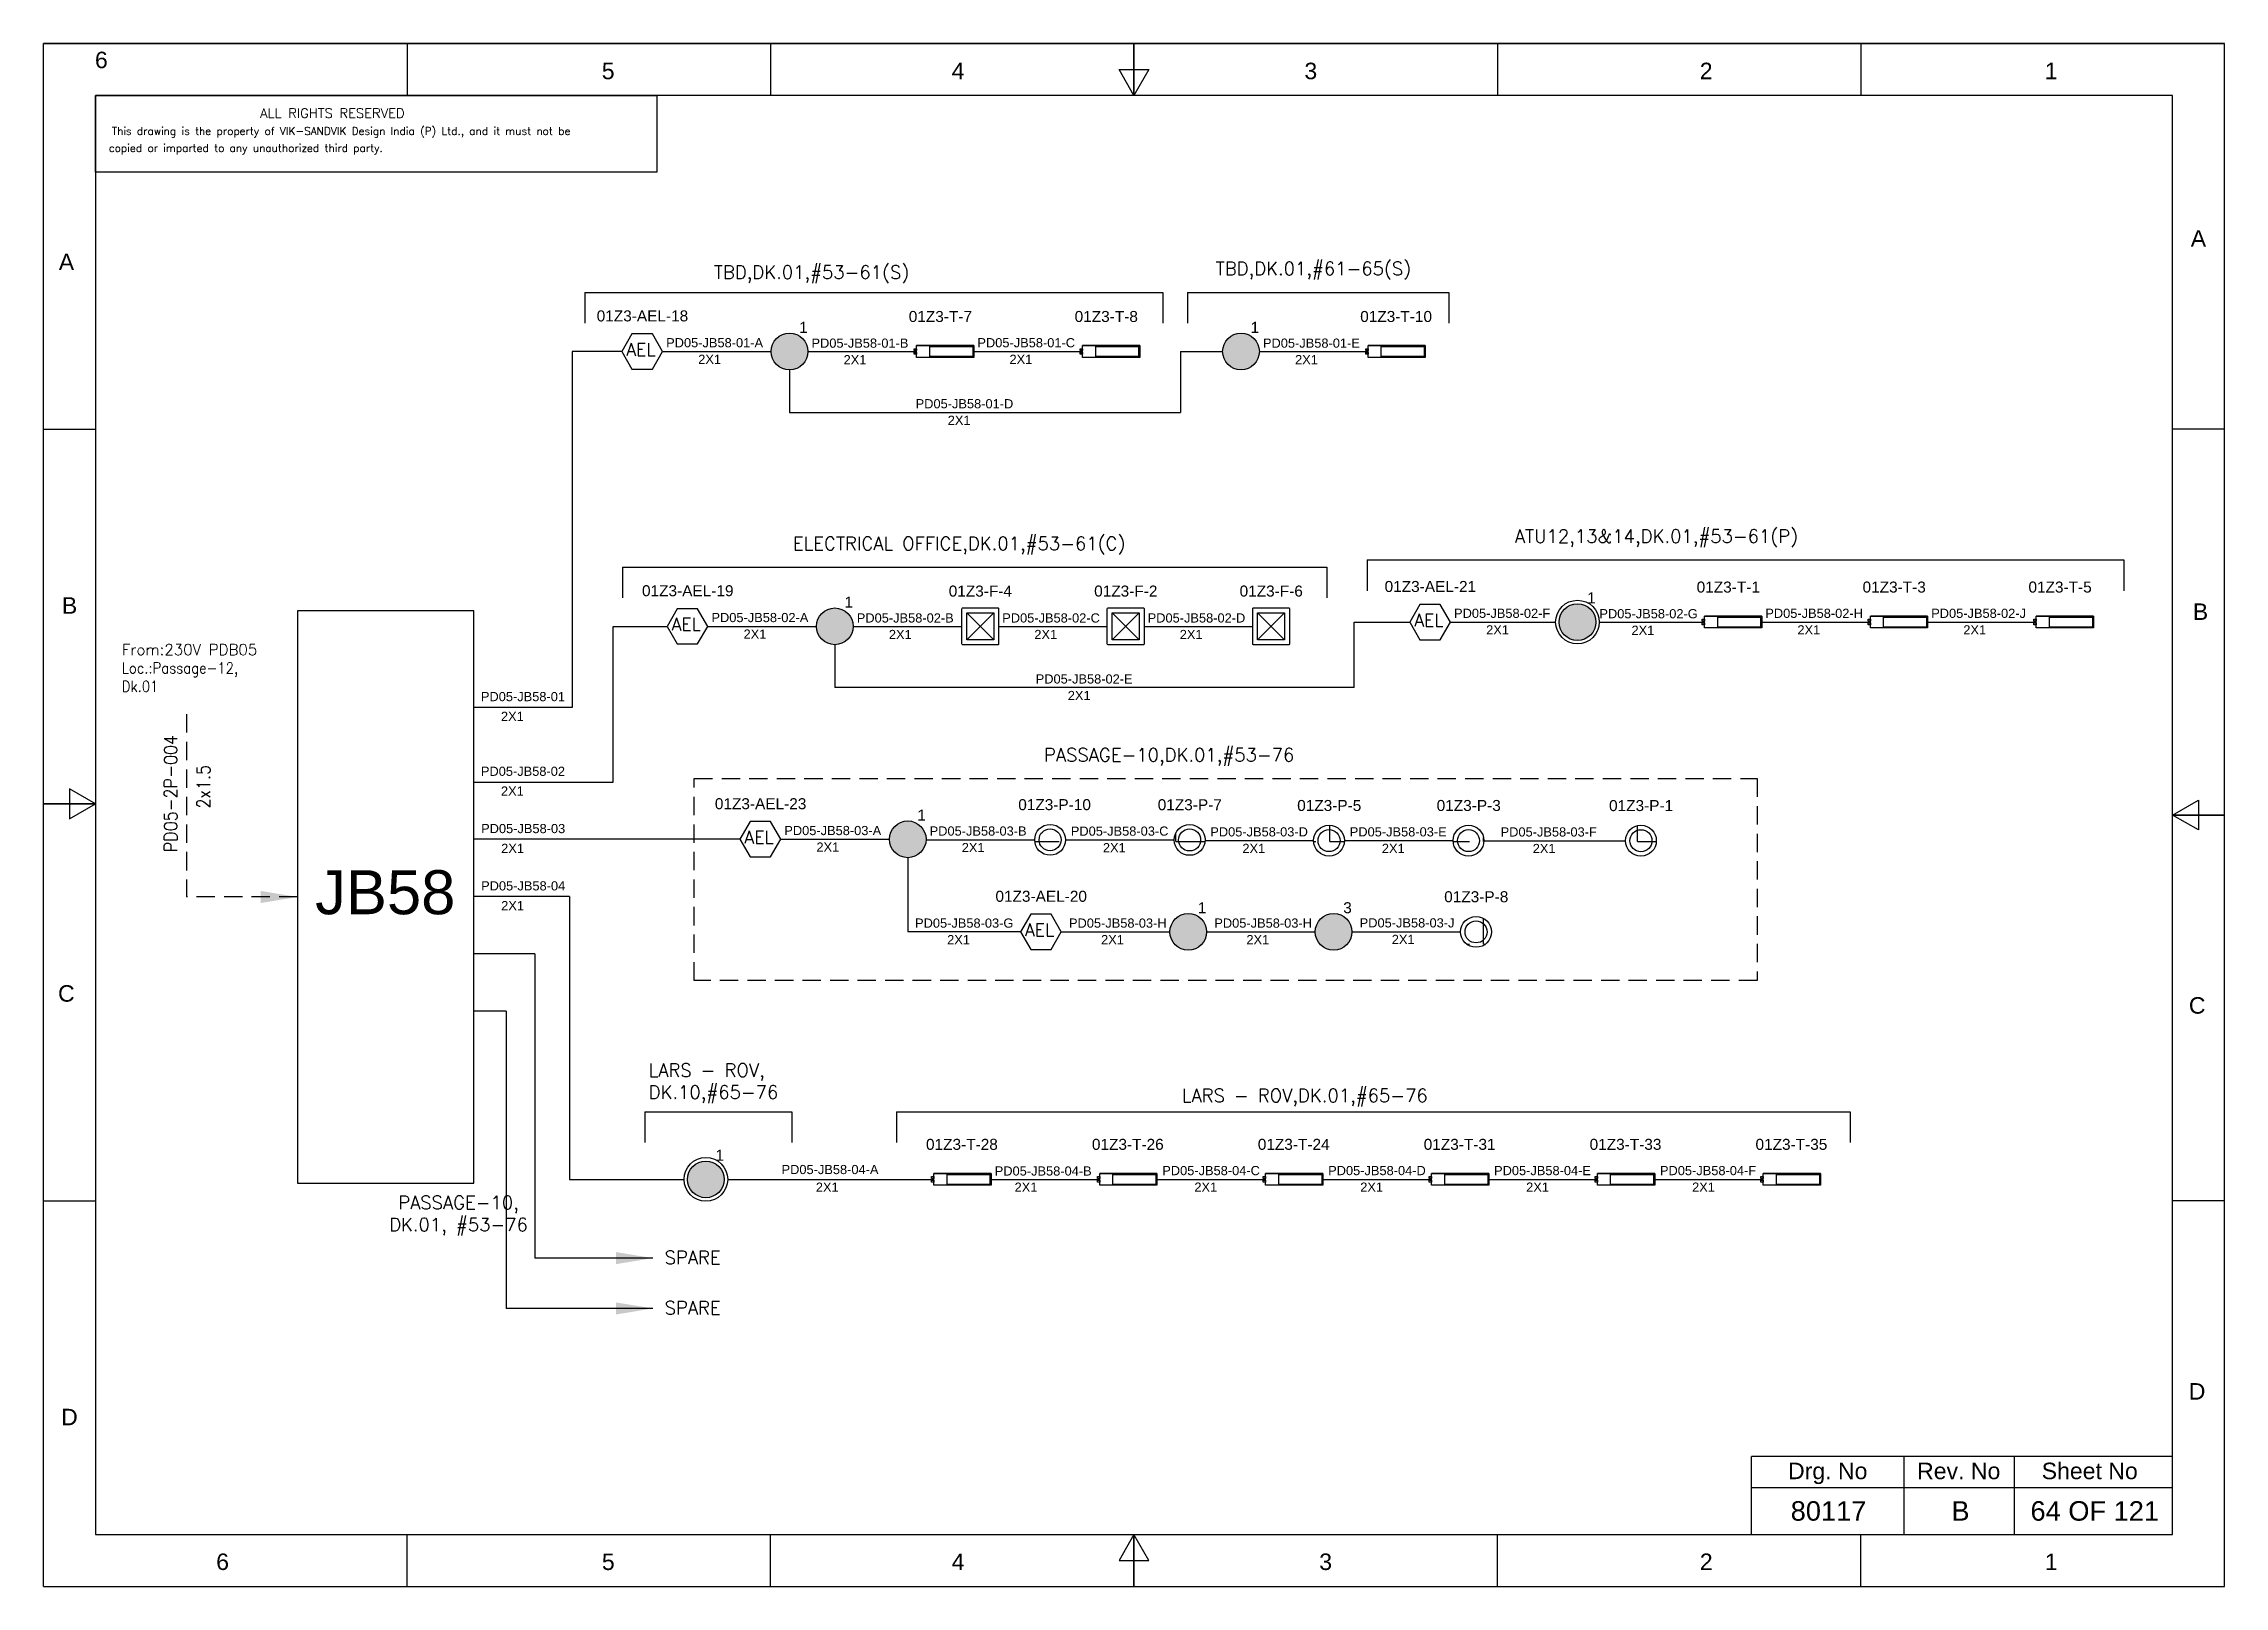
# Model space of a CAD drawing. Header units: inches. Extents: x -3311 to 1429, y -713 to 2436.
# Drawn here: x -2319.5 to -2022.5, y 659.9 to 870 of the extents above; entities that cross this region are included whole.
import ezdxf
from ezdxf.enums import TextEntityAlignment as Align

# ---------------------------------------------------------------- set-up
doc = ezdxf.new("R2010")
doc.units = ezdxf.units.IN
doc.linetypes.add('HIDDEN', pattern=[0.375, 0.25, -0.125])
doc.linetypes.add('SOLID', pattern=[0])
for name, color, linetype, lineweight in [('ELEC_TXT-025', 1, 'Continuous', 25), ('HEL-025', 1, 'Continuous', 25), ('HEL-035', 2, 'Continuous', 35)]:
    doc.layers.add(name, color=color, linetype=linetype, lineweight=lineweight)
doc.layers.add('Fmount', color=7, linetype='Continuous')
doc.layers.add('LINE', color=3, linetype='SOLID')
doc.styles.add('_NORMAL', font='arial.ttf')
doc.styles.add('ROMANS', font='simplex.shx', dxfattribs={"width": 0.88})
doc.styles.get("Standard").update_dxf_attribs({"font": 'arial.ttf'})
doc.dimstyles.get("Standard").update_dxf_attribs({"dimtxt": 0.18, "dimasz": 0.18, "dimexe": 0.18, "dimexo": 0.0625, "dimgap": 0.09, "dimtad": 0, "dimtih": 1, "dimtoh": 1, "dimdec": 4, "dimzin": 0, "dimdsep": 46, "dimtxsty": 'Standard', "dimcen": 0.09, "dimadec": 0, "dimazin": 0, "dimtfac": 1, "dimtdec": 4, "dimtofl": 0, "dimtmove": 0, "dimatfit": 3, "dimfxl": 1, "dimtolj": 1, "dimtzin": 0, "dimarcsym": 0})
pattern_1 = [(0, (0, 0), (0, 6.985), [5.08, -1.905]), (90, (0, 0), (-6.985, 4e-16), [5.08, -1.905])]

msp = doc.modelspace()

# ---------------------------------------------------------------- texts
at = {"color": 7}
for s, p in [('PD05-JB58-01-A', (-2234.763069157335, 828.6601816634027)), ('PD05-JB58-01-B', (-2214.968361749894, 828.6051279162874, -0.0270609315187806)), ('PD05-JB58-01-C', (-2192.373493006632, 828.6601548899779, -0.0270609315187806)), ('PD05-JB58-01-E', (-2153.483632826037, 828.6051279162879, -0.0270609315187806)), ('2X1', (-2230.392360601565, 826.4060277868573)), ('2X1', (-2210.597653195037, 826.3509064234748, -0.0270609315187806)), ('2X1', (-2188.002784451605, 826.4059601705903)), ('2X1', (-2149.11292427118, 826.3509064234757, -0.0270609315187806)), ('PD05-JB58-01-D', (-2200.784698889846, 820.3524046034762, -0.0270609315187806)), ('2X1', (-2196.413990334819, 818.0982098840884)), ('PD05-JB58-02-F', (-2127.457174042095, 791.8154941993675, -0.019501771469541)), ('PD05-JB58-02-G', (-2107.662466634654, 791.7604404522526, -0.0465627029883216)), ('PD05-JB58-02-H', (-2085.067597891392, 791.815467425943, -0.0465627029883216)), ('PD05-JB58-02-J', (-2062.473438746773, 791.815467425943, -0.0465627029883216)), ('PD05-JB58-02-A', (-2228.593261354681, 791.2383535985791, -0.019501771469541)), ('2X1', (-2224.22255279891, 788.9841997220337, -0.019501771469541)), ('PD05-JB58-02-B', (-2208.798553947239, 791.1832998514637, -0.0465627029883216)), ('2X1', (-2204.427845392382, 788.9290783586513, -0.0465627029883216)), ('PD05-JB58-02-C', (-2188.991936940984, 791.1832998514637, -0.0465627029883216)), ('2X1', (-2184.621228386127, 788.9290783586513, -0.0465627029883216)), ('PD05-JB58-02-D', (-2169.185319934729, 791.1832998514637, -0.0465627029883216)), ('2X1', (-2164.814611379873, 788.9290783586513, -0.0465627029883216)), ('2X1', (-2123.086465486324, 789.5613403228222, -0.019501771469541)), ('2X1', (-2103.291758079797, 789.50621895944, -0.0465627029883216)), ('2X1', (-2080.696889336365, 789.5612727065553, -0.019501771469541)), ('2X1', (-2058.102730191746, 789.5612727065553, -0.019501771469541)), ('PD05-JB58-02-E', (-2184.43365664108, 782.875549564961, -0.0465627029883216)), ('PD05-JB58-01', (-2259.992163170492, 780.4734347874838)), ('2X1', (-2180.062948086223, 780.621328072149, -0.0465627029883216)), ('2X1', (-2257.261220430226, 777.7797909954387)), ('PD05-JB58-02', (-2259.992163170492, 770.3063877575078)), ('2X1', (-2257.261220430226, 767.6127439654628)), ('PD05-JB58-03', (-2259.961928942524, 762.5047566215762)), ('PD05-JB58-03-A', (-2218.670955144845, 762.2371624358661)), ('PD05-JB58-03-B', (-2198.876416290684, 762.1704393114882)), ('PD05-JB58-03-C', (-2179.650635608783, 762.1585781029402, -0.0270609315187806)), ('PD05-JB58-03-D', (-2160.657650779232, 762.0575373850537, -0.0270609315187806)), ('PD05-JB58-03-E', (-2141.662233772978, 762.0575373850537, -0.0270609315187806)), ('PD05-JB58-03-F', (-2121.11553583622, 762.0440916912484, -0.0270609315187806)), ('2X1', (-2257.230986202257, 759.8111128295312)), ('2X1', (-2214.300246589075, 759.9830085593206)), ('2X1', (-2194.505707735828, 759.9162178186762)), ('2X1', (-2175.279927053757, 759.904383383553)), ('2X1', (-2156.286942224205, 759.8033426656666)), ('2X1', (-2137.291525217952, 759.8033426656666)), ('2X1', (-2116.744827281193, 759.7898969718613)), ('PD05-JB58-04', (-2259.961928942524, 754.7031254856447)), ('2X1', (-2257.230986202257, 752.0094816935997)), ('PD05-JB58-03-G', (-2200.863726614984, 749.6327367511138, -0.0270609315187806)), ('2X1', (-2196.493018059957, 747.3785420317267)), ('PD05-JB58-03-H', (-2179.902429338136, 749.6331468492439, -0.0270609315187806)), ('2X1', (-2175.531720783109, 747.3789521298568)), ('PD05-JB58-03-H', (-2160.107012331881, 749.6331435349829, -0.0270609315187806)), ('2X1', (-2155.736303776854, 747.3789488155958)), ('PD05-JB58-03-J', (-2140.311248172819, 749.6651724875768, -0.0270609315187806)), ('2X1', (-2135.940539617792, 747.4109777681897)), ('PD05-JB58-04-A', (-2219.044965441404, 716.0761563777578, 0.0316056835311403)), ('PD05-JB58-04-B', (-2190.011727782532, 715.8776423870959, 0.0045447520123597)), ('PD05-JB58-04-C', (-2167.198360573861, 715.9327102428383, -0.0729477394364893)), ('PD05-JB58-04-D', (-2144.604201429243, 715.9327102428383, -0.0729477394364893)), ('PD05-JB58-04-E', (-2122.010042284624, 715.9327102428383, -0.0729477394364893)), ('PD05-JB58-04-F', (-2099.415883140005, 715.9327102428383, -0.0729477394364893)), ('2X1', (-2214.378526857401, 713.673237132637, -0.0458868079177087)), ('2X1', (-2187.308679262204, 713.673237132637, -0.0729477394364893)), ('2X1', (-2162.827652018834, 713.6785155234511, -0.0458868079177087)), ('2X1', (-2140.233492874217, 713.6785155234511, -0.0458868079177087)), ('2X1', (-2117.639333729597, 713.6785155234511, -0.0458868079177087)), ('2X1', (-2095.045174584978, 713.6785155234511, -0.0458868079177087))]:
    msp.add_text(s, height=1.25, dxfattribs=at).set_placement(p)
at = {"color": 7, "lineweight": 30}
msp.add_text('JB58 ', height=6, dxfattribs=at).set_placement((-2271.857178805571, 754.4624346655216), align=Align.MIDDLE_CENTER)
at = {"color": 7}
for s, height, p in [('Drg. No', 2.245994999999999, (-2076.565902237249, 675.6606045033312)), ('Rev. No', 2.245994999999999, (-2058.728286608307, 675.6606045033318)), ('Sheet No', 2.245994999999999, (-2040.886885164418, 675.6606045033312)), ('80117', 2.65275, (-2076.458206825277, 670.2154888111936)), ('B', 2.65275, (-2058.487536241693, 670.2154888111945)), ('64 OF 121', 2.65275, (-2040.201018691716, 670.2154888111945))]:
    msp.add_text(s, height=height, dxfattribs=at).set_placement(p, align=Align.MIDDLE_CENTER)
at = {"color": 7, "char_height": 1.8, "attachment_point": 1, "style": '_NORMAL'}
for s, insert, width in [('{\\Fromans|c0;\\C2;TBD,DK.01,#61-65(S)}', (-2159.916965922894, 840.2801070856763, 0.2161197692336398), 74.17760965465446), ('{\\Fromans|c0;\\C2;TBD,DK.01,#53-61(S)}', (-2228.271557727904, 839.7834890546927, 0.2161197692336398), 74.17760965465446), ('{\\Fromans|c0;\\C2;ELECTRICAL OFFICE,DK.01,#53-61(C)}', (-2217.506135302659, 802.8582790208524, 0.1966179977640989), 74.17760965465446), ('{\\Fromans|c0;\\C2;ATU12,13&14,DK.01,#53-61(P)}', (-2119.175025595072, 803.837206740688, 0.1966179977640989), 74.17760965465446), ('{\\Fromans|c0;\\C2;PASSAGE-10,DK.01,#53-76}', (-2183.309273910033, 774.0658310059938, 0.2161197692336398), 74.17760965465446), ('{\\Fromans|c0;\\C2;LARS - ROV,\\PDK.10,#65-76}', (-2237.151476987176, 731.138352335709, 0.2243548243534923), 68.80749024038312), ('{\\Fromans|c0;\\C2;LARS - ROV,DK.01,#65-76}', (-2164.525828198459, 727.6921472437787, 0.2243548243534923), 68.80749024038312), ('{\\Fromans|c0;\\C2;SPARE}', (-2234.971086900647, 705.6347646370858), 8.165826236390785), ('{\\Fromans|c0;\\C2;SPARE}', (-2234.971086900647, 698.7791357372871), 8.165826236390785)]:
    msp.add_mtext(s, dxfattribs=dict(at, insert=insert, width=width))
at = {"color": 7, "insert": (-2308.893827849638, 788.2453265328589), "char_height": 1.5, "width": 36.88843007146136, "attachment_point": 1}
msp.add_mtext('{\\Fromans|c0;\\C2;From:230V PDB05 \\P\\Fsimplex|c0;\\W0.88;Loc.:Passage-12,      \\PDk.01}', dxfattribs=at)
at = {"color": 7, "insert": (-2303.144330080936, 759.9106901110217), "char_height": 1.8, "width": 17.12963194783359, "attachment_point": 1, "rotation": 90, "style": '_NORMAL'}
msp.add_mtext('{\\Fromans|c0;\\W0.88;PD05-2P-004}', dxfattribs=at)
at = {"color": 7, "insert": (-2298.666516921428, 765.8835631206452), "char_height": 1.8, "attachment_point": 1, "rotation": 90, "style": '_NORMAL'}
msp.add_mtext('{\\Fsimplex|c0;\\W0.88;2x1.5}', dxfattribs=at)
at = {"color": 7, "insert": (-2272.489220129704, 713.1009299565668), "char_height": 1.8, "attachment_point": 1, "style": '_NORMAL'}
msp.add_mtext('\\pxqc;{\\Fromans|c0;\\C2;PASSAGE-10, \\PDK.01, #53-76}', dxfattribs=at)

# ---------------------------------------------------------------- blocks, each defined once
blk = doc.blocks.new('fr')
at = {"color": 7, "linetype": 'Continuous'}
for p, q in [((33763.99041882888, 4500.404704292372), (33466.99094982888, 4500.404704292372)), ((33466.99094982888, 4500.404704292372), (33763.99041882888, 4500.404704292372)), ((33466.99094982888, 4290.333634292372), (33466.99094982888, 4500.404704292372)), ((33516.49086132888, 4500.404704292372), (33516.49086132888, 4493.331604292372)), ((33565.99077282888, 4500.404704292372), (33565.99077282888, 4493.331604292372)), ((33615.49068432888, 4500.404704292372), (33615.49068432888, 4493.331604292372)), ((33615.49068432888, 4493.331604292372), (33615.49068432888, 4500.404704292372)), ((33615.49068432888, 4500.404704292372), (33615.49068432888, 4493.331604292372)), ((33664.99059582888, 4500.404704292372), (33664.99059582888, 4493.331604292372)), ((33714.49050732888, 4500.404704292372), (33714.49050732888, 4493.331604292372)), ((33763.99041882888, 4290.333634292372), (33763.99041882888, 4500.404704292372)), ((33763.99041882888, 4290.333634292372), (33763.99041882888, 4500.404704292372)), ((33615.49068432888, 4493.331604292372), (33613.44882182088, 4496.868154292371)), ((33613.44882182088, 4496.868154292371), (33617.53254683689, 4496.868154292371)), ((33617.53254683689, 4496.868154292371), (33615.49068432888, 4493.331604292372)), ((33756.91731882888, 4493.331604292372), (33474.06404982888, 4493.331604292372)), ((33474.06404982888, 4493.331604292372), (33474.06404982888, 4297.406734292372)), ((33756.91731882888, 4297.406734292372), (33756.91731882888, 4493.331604292372)), ((33466.99094982888, 4447.886936792373), (33474.06404982888, 4447.886936792373)), ((33763.99041882888, 4447.886936792373), (33756.91731882888, 4447.886936792373)), ((33474.06404982888, 4396.869169292371), (33470.52749982888, 4398.911031800373)), ((33470.52749982888, 4398.911031800373), (33470.52749982888, 4394.827306784372)), ((33466.99094982888, 4396.869169292371), (33474.06404982888, 4396.869169292371)), ((33474.06404982888, 4396.869169292371), (33466.99094982888, 4396.869169292371)), ((33466.99094982888, 4396.869169292371), (33474.06404982888, 4396.869169292371)), ((33470.52749982888, 4394.827306784372), (33474.06404982888, 4396.869169292371)), ((33756.91731882888, 4395.369169292371), (33760.45386882887, 4397.411031800371)), ((33760.45386882887, 4397.411031800371), (33760.45386882887, 4393.327306784372)), ((33763.99041882888, 4395.369169292371), (33756.91731882888, 4395.369169292371)), ((33760.45386882887, 4393.327306784372), (33756.91731882888, 4395.369169292371)), ((33756.91731882888, 4395.369169292371), (33763.99041882888, 4395.369169292371)), ((33763.99041882888, 4395.369169292371), (33756.91731882888, 4395.369169292371)), ((33466.99094982888, 4342.851401792372), (33474.06404982888, 4342.851401792372)), ((33763.99041882888, 4342.851401792372), (33756.91731882888, 4342.851401792372)), ((33474.06404982888, 4297.406734292372), (33756.91731882888, 4297.406734292372)), ((33516.49086132888, 4290.333634292372), (33516.49086132888, 4297.406734292372)), ((33565.99077282888, 4290.333634292372), (33565.99077282888, 4297.406734292372)), ((33615.49068432888, 4297.406734292372), (33613.44882182088, 4293.870184292372)), ((33615.49068432888, 4290.333634292372), (33615.49068432888, 4297.406734292372)), ((33617.53254683689, 4293.870184292372), (33615.49068432888, 4297.406734292372)), ((33615.49068432888, 4297.406734292372), (33615.49068432888, 4290.333634292372)), ((33615.49068432888, 4290.333634292372), (33615.49068432888, 4297.406734292372)), ((33664.99059582888, 4290.333634292372), (33664.99059582888, 4297.406734292372)), ((33714.49050732888, 4290.333634292372), (33714.49050732888, 4297.406734292372)), ((33613.44882182088, 4293.870184292372), (33617.53254683689, 4293.870184292372)), ((33466.99094982888, 4290.333634292372), (33763.99041882888, 4290.333634292372)), ((33466.99094982888, 4290.333634292372), (33763.99041882888, 4290.333634292372))]:
    blk.add_line(p, q, dxfattribs=at)
at = {"color": 7, "style": '_NORMAL'}
for s, p in [('6', (33474.85554122253, 4498.184568051995)), ('5', (33543.88086868043, 4496.684568051995)), ('4', (33591.52292783513, 4496.684568051995)), ('3', (33639.57026672662, 4496.684568051994)), ('2', (33693.41447692277, 4496.684568051995)), ('1', (33740.39470872623, 4496.684568051995)), ('A', (33760.45386882887, 4473.878661882723)), ('A', (33470.10256842159, 4470.684646417788)), ('B', (33470.52499920517, 4423.895143770592)), ('B', (33760.73536651571, 4423.056339053171)), ('C', (33470.08476970382, 4371.074991954313)), ('C', (33760.28539060379, 4369.440827315858)), ('D', (33760.2726824658, 4316.886883350412)), ('D', (33470.50885169667, 4313.392487638034)), ('6', (33491.36728552911, 4293.686598051996)), ('5', (33543.89261298701, 4293.686598051996)), ('4', (33591.53467214172, 4293.686598051996)), ('3', (33641.59491144936, 4293.686598051996)), ('2', (33693.42622122935, 4293.686598051996)), ('1', (33740.40645303282, 4293.686598051996))]:
    blk.add_text(s, height=2.245709249999999, dxfattribs=at).set_placement(p, align=Align.MIDDLE_CENTER)
blk = doc.blocks.new('AEL')
at = {"color": 4}
blk.add_lwpolyline([(989.9752931674598, -190.0937488762077), (992.7522595313308, -190.0937488762077), (994.140742713266, -187.6888254596407), (992.7522595313308, -185.2839020430737), (989.9752931674598, -185.2839020430737), (988.5868099855245, -187.6888254596407)], close=True, dxfattribs=at)
at = {"color": 4, "style": 'ROMANS'}
blk.add_text('AEL', height=1.725, dxfattribs=at).set_placement((989.1959836497424, -188.2711585409042))
blk = doc.blocks.new('AEL_L')
blk.add_blockref('AEL', (0, 0))
blk.add_attdef('TAG_NO', (986.5509174898416, -183.5896636619281), '', height=1.5)
blk = doc.blocks.new('FIXED_KEY_SWITCH')
h = blk.add_hatch(color=1)
h.dxf.hatch_style = 1
edge = h.paths.add_edge_path()
edge.add_arc((848.1293472096052, 1737.458094578189), 2.5, 0, 360)
at = {"color": 1}
blk.add_circle((848.1293472096052, 1737.458094578189), 2.5, dxfattribs=at)
at = {"color": 7, "insert": (849.4370786624187, 1741.499464984656), "char_height": 1.5, "attachment_point": 1, "style": '_NORMAL'}
blk.add_mtext_dynamic_manual_height_columns('1', width=1.5, gutter_width=7.5, heights=[0], dxfattribs=at)
blk = doc.blocks.new('SWT')
blk.add_blockref('FIXED_KEY_SWITCH', (0, 0))
blk.add_attdef('TAG_NO', (844.5529265958943, 1741.112352781243), '', height=1.5)
blk = doc.blocks.new('2A')
at = {"color": 7, "lineweight": -3, "ltscale": 2.5}
blk.add_line((790.0248076338233, 1997.62080387622, -0.0270609315187806), (782.2260654954592, 1997.62080387622, -0.0270609315187806), dxfattribs=at)
at = {"color": 7, "lineweight": -3, "ltscale": 2.5, "elevation": -0.0270609315187806}
for points in [[(781.9116000866528, 1997.205709536597), (782.2260654954592, 1997.205709536597), (782.2260654954592, 1996.941558593201), (781.9116000866528, 1996.941558593201)], [(781.9116000866528, 1996.702564882509), (782.2260654954592, 1996.702564882509), (782.2260654954592, 1996.438413939113), (781.9116000866528, 1996.438413939113)], [(782.2260654954592, 1997.62080387622), (790.0248076338233, 1997.62080387622), (790.0248076338233, 1996.02331959949), (782.2260654954592, 1996.02331959949)], [(784.0292030799361, 1997.501307020874), (789.8782596837103, 1997.501307020874), (789.8782596837103, 1996.142816454836), (784.0292030799361, 1996.142816454836)]]:
    blk.add_lwpolyline(points, close=True, dxfattribs=at)
blk = doc.blocks.new('LED TUBE LIGHT 30W')
blk.add_blockref('2A', (179.9054482727602, -357.8945967387995))
blk.add_attdef('TAG_NO.', (962.5195036238373, 1642.970585224031), '', height=1.5)
blk = doc.blocks.new('LED FLUSH MOUNT')
for p, q in [((114817.5814173525, 79431.82363872256), (114604.2757797349, 79218.75747545897)), ((114604.2757797349, 79431.82363872256), (114817.5814173525, 79218.75747545897))]:
    blk.add_line(p, q)
blk.add_lwpolyline([(114571.9285985437, 79470.29055709078), (114849.9285985437, 79470.29055709078, -0.4142135623730951), (114855.9285985437, 79464.29055709078), (114855.9285985437, 79186.29055709078, -0.4142135623730951), (114849.9285985437, 79180.29055709078), (114571.9285985437, 79180.29055709078, -0.4142135623730951), (114565.9285985437, 79186.29055709078), (114565.9285985437, 79464.29055709078, -0.4142135623730951)], format="xyb", close=True)
blk.add_lwpolyline([(114604.2757797349, 79431.82363872256), (114817.5814173525, 79431.82363872256), (114817.5814173525, 79218.75747545897), (114604.2757797349, 79218.75747545897)], close=True)
blk = doc.blocks.new('LED Flush Mounted Light 22W')
blk.add_blockref('LED FLUSH MOUNT', (0, 0))
at = {"style": 'ROMANS', "width": 0.7}
blk.add_attdef('TAG_NO.:', (113905.2667606234, 79578.64476839203), '', height=250, dxfattribs=at)
blk = doc.blocks.new('A$C4BAD7D21')
at = {"layer": 'HEL-025'}
blk.add_lwpolyline([(-34000.00013845507, -7.23888515495e-05), (-34000.00013845501, 2086.008166713233), (-18713.72949524718, 2086.008166713277), (-18713.72949524724, -7.23888078937e-05)], close=True, dxfattribs=at)
at = {"layer": 'HEL-025', "style": 'ROMANS'}
for s, p in [('This drawing is the property of VIK-SANDVIK Design India (P) Ltd., and it must not be', (-33557.56104603212, 1015.847137906297)), (' copied or imparted to any unauthorized third party.', (-33784.71575493622, 550.1417873854515))]:
    blk.add_text(s, height=210, dxfattribs=at).set_placement(p)
at = {"layer": 'HEL-035', "style": 'ROMANS'}
blk.add_text('     ALL RIGHTS RESERVED', height=262.5, dxfattribs=at).set_placement((-30497.35732344113, 1475.667350434829))
blk = doc.blocks.new('1')
h = blk.add_hatch()
h.set_pattern_fill('ANGLE', color=6)
h.set_pattern_definition(pattern_1)
h.paths.add_polyline_path([(303.2302353130694, 2044.429466900096, 1), (306.2249300712715, 2044.429466900096, 1)], flags=0)
h.paths.add_polyline_path([(302.6275826921704, 2044.429466900096, 1), (306.8275826921705, 2044.429466900096, 1)])
h.paths.add_polyline_path([(306.2249300712715, 2044.429466900096, -1), (303.2302353130694, 2044.429466900096, -1)], flags=16)
h = blk.add_hatch()
h.set_pattern_fill('ANGLE', color=6)
h.set_pattern_definition(pattern_1)
h.paths.add_polyline_path([(303.2302353130694, 2044.429466900096, 1), (306.2249300712715, 2044.429466900096, 1)])
at = {"color": 6}
for radius in [2.099999999999999, 1.497347379101032]:
    blk.add_circle((304.7275826921705, 2044.429466900096), radius, dxfattribs=at)
blk = doc.blocks.new('LED PENDENT LIGHT 15W')
blk.add_blockref('1', (0, 0))
blk.add_attdef('TAG_NO', (301.6269754207697, 2048.098214413763), '', height=1.5)
blk = doc.blocks.new('LHS_SWITCH')
h = blk.add_hatch(color=1)
h.dxf.hatch_style = 1
edge = h.paths.add_edge_path()
edge.add_arc((2067.218049180806, 3641.353356733535), 2, 0, 360)
at = {"color": 1}
blk.add_circle((2067.218049180806, 3641.353356733535), 2, dxfattribs=at)
at = {"color": 7, "insert": (2068.264234343057, 3644.586453058708), "char_height": 1.2, "attachment_point": 1, "style": '_NORMAL'}
blk.add_mtext_dynamic_manual_height_columns('3', width=1.5, gutter_width=7.5, heights=[0], dxfattribs=at)

# ---------------------------------------------------------------- linework, layer by layer
for p, q in [((-2245.828802236649, 836.1401374917632, -0.0541218630375611), (-2167.109169974429, 836.1401374917638, -0.0541218630375611)), ((-2163.77451845254, 836.1428201559119, -0.0541218630375611), (-2128.181026030507, 836.1428201559119, -0.0541218630375611)), ((-2240.80747908928, 828.0876811877615), (-2247.563033404936, 828.0876811877615)), ((-2247.563033404936, 828.0876811877615), (-2247.563033404936, 779.6333401261328)), ((-2164.721840184999, 828.0876811877629), (-2164.721840184997, 819.7799309012606)), ((-2217.958129355283, 825.5876811877624), (-2217.958129355283, 819.7799309012602)), ((-2217.958129355283, 819.7799309012602), (-2164.721840184997, 819.7799309012602)), ((-2139.308603446214, 799.6999198109233, -0.0736236345071021), (-2036.255940577446, 799.6999198109229, -0.0736236345071021)), ((-2240.718501889275, 798.7209920910879, -0.0736236345071021), (-2144.796473617265, 798.7209920910872, -0.0736236345071021)), ((-2241.986960615931, 769.4662930961567), (-2241.986960615931, 790.6658531229377)), ((-2141.05344785259, 782.358102836436, -0.019501771469541), (-2141.05344785259, 791.2429937237271, -0.019501771469541)), ((-2211.788321552629, 788.1658531229386, -0.019501771469541), (-2211.788321552629, 782.358102836436, -0.019501771469541)), ((-2141.05344785259, 782.358102836436, -0.019501771469541), (-2211.788321552629, 782.358102836436, -0.019501771469541)), ((-2224.71536507679, 761.6646619602252), (-2260.969383749452, 761.6646619602252)), ((-2201.866015342795, 759.1646619602262), (-2201.866015342795, 749.0602630488984)), ((-2247.910681118709, 753.8630308242937), (-2260.969383749452, 753.8630308242937)), ((-2247.910681118709, 753.8630308242937), (-2247.910715255392, 715.3602365406225, -0.01714191838164907)), ((-2186.502582533554, 749.0602630488984), (-2201.866015342795, 749.0602630488984)), ((-2252.656391525906, 746.0613996883612), (-2260.969383749452, 746.0613996883612)), ((-2252.656391525906, 746.0613996883617), (-2252.656391525906, 704.6377708349554)), ((-2256.555886179961, 738.2597685524288), (-2260.969383749452, 738.2597685524288)), ((-2256.555886179961, 738.2597685524298), (-2256.555886179961, 697.7821419351567)), ((-2237.680826414638, 724.549197351198, -0.0458868079177087), (-2217.637086881825, 724.549197351198, -0.0458868079177087)), ((-2203.399130776983, 724.5491973511985, -0.0458868079177087), (-2073.516053340968, 724.5491973511985, -0.0458868079177087))]:
    msp.add_line(p, q)
at = {"color": 7, "linetype": 'Continuous'}
for p, q in [((-2029.620241224195, 677.6092398497047), (-2086.93911572791, 677.6092398497047)), ((-2086.93911572791, 667.0134650341498), (-2086.93911572791, 677.6092398497047)), ((-2066.166514072335, 667.0134650341498), (-2066.166514072335, 677.6092398497047)), ((-2051.150244316715, 667.0134650341498), (-2051.150244316715, 677.6092398497047)), ((-2086.93911572791, 673.426444778227), (-2029.620241224195, 673.426444778227))]:
    msp.add_line(p, q, dxfattribs=at)
msp.add_lwpolyline([(-2260.969383749452, 792.7636830717903), (-2284.97166000463, 792.7636830717903), (-2284.97166000463, 714.8627637855988), (-2260.969383749452, 714.8627637855988)], close=True)
at = {"linetype": 'HIDDEN', "ltscale": 10}
msp.add_lwpolyline([(-2300.090887377066, 778.6910167457218), (-2300.090887377066, 753.8132234286944)], dxfattribs=at)
at = {"linetype": 'HIDDEN', "ltscale": 10, "elevation": -0.0541218630375611}
msp.add_lwpolyline([(-2230.946366530565, 769.9285440762296), (-2086.190849849995, 769.9285440762296), (-2086.190849849994, 742.4495559650695), (-2230.946366530565, 742.4495559650695)], close=True, dxfattribs=at)
at = {"layer": 'LINE', "color": 0}
for p, q in [((-2245.828802236648, 836.1401374917632, -0.0541218630375611), (-2245.828802236648, 831.950587682958, -0.0541218630375611)), ((-2167.109169974429, 836.1401374917632, -0.0541218630375611), (-2167.109169974429, 831.950587682958, -0.0541218630375611)), ((-2163.77451845254, 836.1428201559119, -0.0541218630375611), (-2163.77451845254, 831.9532703471068, -0.0541218630375611)), ((-2128.181026030507, 836.1428201559119, -0.0541218630375611), (-2128.181026030507, 831.9532703471068, -0.0541218630375611)), ((-2235.253546361538, 828.0876811877623), (-2220.458129355284, 828.0876811877623)), ((-2215.458129355284, 828.0876811877623), (-2200.662712349028, 828.0876811877623)), ((-2192.863970210664, 828.0876811877623), (-2178.068553204409, 828.0876811877623)), ((-2164.721840184999, 828.0876811877629), (-2158.973400431427, 828.087681187763)), ((-2153.973400431427, 828.0876811877631), (-2139.177983425172, 828.0876811877629)), ((-2139.308603446214, 799.6999198109233, -0.0736236345071021), (-2139.308603446214, 795.5103700021181, -0.0736236345071021)), ((-2036.255940577447, 799.6999198109233, -0.0736236345071021), (-2036.255940577447, 795.5103700021181, -0.0736236345071021)), ((-2240.718501889275, 798.7209920910879, -0.0736236345071021), (-2240.718501889275, 794.531442282282, -0.0736236345071021)), ((-2144.796473617266, 798.7209920910879, -0.0736236345071021), (-2144.796473617266, 794.531442282282, -0.0736236345071021)), ((-2241.986960615932, 790.6658531229377, 0.0431246907440547), (-2234.637671286626, 790.6658531229377, -0.019501771469541)), ((-2229.083738558883, 790.6658531229386, -0.019501771469541), (-2214.288321552629, 790.6658531229386, -0.019501771469541)), ((-2209.288321552629, 790.6658531229386, -0.019501771469541), (-2194.492904546374, 790.6658531229386, -0.019501771469541)), ((-2189.481704546374, 790.6658531229386, -0.019501771469541), (-2174.686287540119, 790.6658531229386, -0.019501771469541)), ((-2169.675087540119, 790.6658531229386, -0.019501771469541), (-2154.879670533864, 790.6658531229386, -0.019501771469541)), ((-2141.05344785259, 791.2429937237271, -0.019501771469541), (-2133.50158397404, 791.2429937237271, -0.019501771469541)), ((-2127.947651246298, 791.2429937237271, -0.019501771469541), (-2113.626389260845, 791.2429937237272, -0.019501771469541)), ((-2107.678079219243, 791.2429937237275, -0.019501771469541), (-2093.356817233789, 791.2429937237275, -0.019501771469541)), ((-2085.558075095425, 791.2429937237275, -0.019501771469541), (-2070.76265808917, 791.2429937237275, -0.019501771469541)), ((-2062.963915950806, 791.2429937237275, -0.019501771469541), (-2048.168498944551, 791.2429937237275, -0.019501771469541)), ((-2247.563033404936, 779.6333401261328), (-2260.969383749453, 779.6333401261328)), ((-2260.969383749452, 769.4662930961563), (-2241.986960615931, 769.4662930961567)), ((-2219.161432349048, 761.6646619602257), (-2204.366015342795, 761.6646619602258)), ((-2199.366635752417, 761.6089693825841), (-2184.571476444869, 761.59840661646)), ((-2180.371512479586, 761.5861044007241), (-2165.576095473332, 761.5861044007241)), ((-2161.378527650035, 761.4850636828377), (-2146.583110643781, 761.4850636828377)), ((-2142.38311064378, 761.4850636828377), (-2127.587693637526, 761.4850636828377)), ((-2123.387736682415, 761.4716179890328), (-2104.111719764862, 761.4716179890328)), ((-2180.948649805812, 749.0602630488991), (-2166.153232799557, 749.0602626303348)), ((-2161.153232799559, 749.0602601962848), (-2146.357815793303, 749.0602597346378)), ((-2141.357815793303, 749.0602597346378), (-2126.562398787048, 749.0602597346381)), ((-2237.680826414638, 724.549197351198, -0.0458868079177087), (-2237.680826414638, 720.3596475423925, -0.0458868079177087)), ((-2217.637086881825, 724.549197351198, -0.0458868079177087), (-2217.637086881825, 720.3596475423925, -0.0458868079177087)), ((-2203.399130776983, 724.549197351198, -0.0458868079177087), (-2203.399130776983, 720.3596475423925, -0.0458868079177087)), ((-2073.516053340969, 724.549197351198, -0.0458868079177087), (-2073.516053340969, 720.3596475423925, -0.0458868079177087)), ((-2247.910715255391, 715.3602365406226, -0.01391786037296775), (-2232.331490641275, 715.3602365406222, -0.04494256830382052)), ((-2226.383180599672, 715.3602365406222, -0.0458868079177087), (-2198.312138727648, 715.3602365406222, -0.0458868079177087)), ((-2190.513396589285, 715.3602365406222, -0.0458868079177087), (-2175.717979583029, 715.3602365406222, -0.0458868079177087)), ((-2167.919237444665, 715.3602365406222, -0.0458868079177087), (-2153.12382043841, 715.3602365406222, -0.0458868079177087)), ((-2145.325078300048, 715.3602365406222, -0.0458868079177087), (-2130.529661293792, 715.3602365406222, -0.0458868079177087)), ((-2122.730919155427, 715.3602365406222, -0.0458868079177087), (-2107.935502149172, 715.3602365406222, -0.0458868079177087)), ((-2100.136760010809, 715.3602365406222, -0.0458868079177087), (-2085.341343004554, 715.3602365406222, -0.0458868079177087))]:
    msp.add_line(p, q, dxfattribs=at)
for centre in [(-2110.652234240044, 791.2429937237275, -0.019501771469541), (-2229.357335620473, 715.3602365406223, -0.0458868079177087)]:
    msp.add_circle(centre, 2.974155020801596, dxfattribs=at)

# ---------------------------------------------------------------- block references
for name, p in [('fr', (-35786.53756005307, -3630.393269258223)), ('SWT', (-3066.087476564889, -909.3704133904266)), ('SWT', (-3004.602747641032, -909.3704133904256)), ('SWT', (-3059.917668762234, -946.7922414552504, -0.019501771469541)), ('SWT', (-2958.781581449649, -946.2151008544616, -0.019501771469541)), ('SWT', (-3049.995362552399, -975.7934326179628)), ('SWT', (-3011.782580009162, -988.3978319478542)), ('SWT', (-3077.486682830078, -1022.097858037567, -0.0458868079177087))]:
    msp.add_blockref(name, p)
ref = msp.add_blockref('AEL_L', (-3229.394289074804, 1015.776506647402))
ref.add_attrib('TAG_NO', '01Z3-AEL-18', (-2244.22205703352, 832.1868429854749), dxfattribs={"color": 4, "height": 1.5})
ref = msp.add_blockref('LED TUBE LIGHT 30W', (-3162.794226117248, -810.8397838112932, 0.0270609315187806))
ref.add_attrib('TAG_NO.', '01Z3-T-7', (-2201.724118342312, 832.1079865222126, 0.0270609315187806), dxfattribs={"height": 1.5})
ref = msp.add_blockref('LED TUBE LIGHT 30W', (-3140.200066972629, -810.8397838112932, 0.0270609315187806))
ref.add_attrib('TAG_NO.', '01Z3-T-8', (-2179.129959197693, 832.1079865222122, 0.0270609315187806), dxfattribs={"height": 1.5})
ref = msp.add_blockref('LED TUBE LIGHT 30W', (-3101.309497193391, -810.8397838112932, 0.0270609315187806))
ref.add_attrib('TAG_NO.', '01Z3-T-10', (-2140.239389418455, 832.1079865222126, 0.0270609315187806), dxfattribs={"height": 1.5})
ref = msp.add_blockref('AEL_L', (-3223.22448127215, 978.3546785825785, -0.019501771469541))
ref.add_attrib('TAG_NO', '01Z3-AEL-19', (-2238.052249230865, 794.765014920651, -0.019501771469541), dxfattribs={"color": 4, "height": 1.5})
ref = msp.add_blockref('AEL_L', (-3122.088393959564, 978.931819183368, -0.019501771469541))
ref.add_attrib('TAG_NO', '01Z3-AEL-21', (-2136.916161918279, 795.3421555214398, -0.019501771469541), dxfattribs={"color": 4, "height": 1.5})
ref = msp.add_blockref('LED TUBE LIGHT 30W', (-3055.488331002008, -847.684471275329, 0.0075591600492396))
ref.add_attrib('TAG_NO.', '01Z3-T-1', (-2094.418223227072, 795.2632990581774, 0.0075591600492396), dxfattribs={"height": 1.5})
ref = msp.add_blockref('LED TUBE LIGHT 30W', (-3032.894171857389, -847.684471275329, 0.0075591600492396))
ref.add_attrib('TAG_NO.', '01Z3-T-3', (-2071.824064082453, 795.2632990581774, 0.0075591600492396), dxfattribs={"height": 1.5})
ref = msp.add_blockref('LED TUBE LIGHT 30W', (-3010.300012712769, -847.684471275329, 0.0075591600492396))
ref.add_attrib('TAG_NO.', '01Z3-T-5', (-2049.229904937833, 795.2632990581774, 0.0075591600492396), dxfattribs={"height": 1.5})
ref = msp.add_blockref('AEL_L', (-3213.302175062314, 949.3534874198662))
ref.add_attrib('TAG_NO', '01Z3-AEL-23', (-2228.12994302103, 765.7638237579386), dxfattribs={"color": 4, "height": 1.5})
ref = msp.add_blockref('LED PENDENT LIGHT 15W', (-2487.199059137039, -1282.831060283636))
ref.add_attrib('TAG_NO', '01Z3-P-10', (-2186.810112995217, 765.6357502537129), dxfattribs={"height": 1.5})
ref = msp.add_blockref('LED PENDENT LIGHT 15W', (-2468.203678165502, -1282.843362499371))
ref.add_attrib('TAG_NO', '01Z3-P-7', (-2167.81473202368, 765.623448037978), dxfattribs={"height": 1.5})
ref = msp.add_blockref('LED PENDENT LIGHT 15W', (-2449.210693335952, -1282.944403217258))
ref.add_attrib('TAG_NO', '01Z3-P-5', (-2148.821747194129, 765.5224073200916), dxfattribs={"height": 1.5})
ref = msp.add_blockref('LED PENDENT LIGHT 15W', (-2430.215276329696, -1282.944403217258))
ref.add_attrib('TAG_NO', '01Z3-P-3', (-2129.826330187874, 765.5224073200916), dxfattribs={"height": 1.5})
ref = msp.add_blockref('LED PENDENT LIGHT 15W', (-2406.739302457033, -1282.957848911064))
ref.add_attrib('TAG_NO', '01Z3-P-1', (-2106.350356315211, 765.5089616262864), dxfattribs={"height": 1.5})
ref = msp.add_blockref('AEL_L', (-3175.089392519078, 936.7490885085393))
ref.add_attrib('TAG_NO', '01Z3-AEL-20', (-2189.917160477794, 753.1594248466117), dxfattribs={"color": 4, "height": 1.5})
ref = msp.add_blockref('LED PENDENT LIGHT 15W', (-2429.189631054134, -1295.369207165457))
ref.add_attrib('TAG_NO', '01Z3-P-8', (-2128.800684912311, 753.0976033718918), dxfattribs={"height": 1.5})
ref = msp.add_blockref('LED TUBE LIGHT 30W', (-3160.443652495867, -923.5672284584333, -0.0188258763989281))
ref.add_attrib('TAG_NO.', '01Z3-T-28', (-2199.37354472093, 719.3805418750725, -0.0188258763989281), dxfattribs={"height": 1.5})
ref = msp.add_blockref('LED TUBE LIGHT 30W', (-3137.849493351248, -923.5672284584333, -0.0188258763989281))
ref.add_attrib('TAG_NO.', '01Z3-T-26', (-2176.779385576312, 719.3805418750725, -0.0188258763989281), dxfattribs={"height": 1.5})
ref = msp.add_blockref('LED TUBE LIGHT 30W', (-3115.25533420663, -923.5672284584333, -0.0188258763989281))
ref.add_attrib('TAG_NO.', '01Z3-T-24', (-2154.185226431694, 719.3805418750725, -0.0188258763989281), dxfattribs={"height": 1.5})
ref = msp.add_blockref('LED TUBE LIGHT 30W', (-3092.661175062011, -923.5672284584333, -0.0188258763989281))
ref.add_attrib('TAG_NO.', '01Z3-T-31', (-2131.591067287075, 719.3805418750725, -0.0188258763989281), dxfattribs={"height": 1.5})
ref = msp.add_blockref('LED TUBE LIGHT 30W', (-3070.067015917392, -923.5672284584333, -0.0188258763989281))
ref.add_attrib('TAG_NO.', '01Z3-T-33', (-2108.996908142457, 719.3805418750725, -0.0188258763989281), dxfattribs={"height": 1.5})
ref = msp.add_blockref('LED TUBE LIGHT 30W', (-3047.472856772773, -923.5672284584333, -0.0188258763989281))
ref.add_attrib('TAG_NO.', '01Z3-T-35', (-2086.402748997837, 719.3805418750725, -0.0188258763989281), dxfattribs={"height": 1.5})
at = {"layer": 'ELEC_TXT-025', "color": 0, "xscale": 0.005, "yscale": 0.005, "zscale": 0.005}
msp.add_blockref('A$C4BAD7D21', (-2142.473509531919, 852.5082942005834), dxfattribs=at)
at = {"layer": 'Fmount'}
ref = msp.add_blockref('LED Flush Mounted Light 22W', (-4174.19215072921, -580.0751677035905, -0.019501771469541), dxfattribs=dict(at, xscale=0.01728, yscale=0.01728, zscale=0.01728))
ref.add_attrib('TAG_NO.:', '01Z3-F-4', dxfattribs={"layer": '0', "height": 1.5}).set_placement((-2196.278666625005, 794.2703431093477, -0.019501771469541), align=Align.BOTTOM_LEFT)
ref = msp.add_blockref('LED Flush Mounted Light 22W', (-4154.385533722956, -580.0751677035905, -0.019501771469541), dxfattribs=dict(at, xscale=0.01728, yscale=0.01728, zscale=0.01728))
ref.add_attrib('TAG_NO.:', '01Z3-F-2', dxfattribs={"layer": '0', "height": 1.5}).set_placement((-2176.47204961875, 794.2703431093477, -0.019501771469541), align=Align.BOTTOM_LEFT)
ref = msp.add_blockref('LED Flush Mounted Light 22W', (-4134.578916716701, -580.0751677035905, -0.019501771469541), dxfattribs=dict(at, xscale=0.01728, yscale=0.01728, zscale=0.01728))
ref.add_attrib('TAG_NO.:', '01Z3-F-6', dxfattribs={"layer": '0', "height": 1.5}).set_placement((-2156.665432612495, 794.2703431093477, -0.019501771469541), align=Align.BOTTOM_LEFT)
at = {"layer": 'LINE', "color": 7, "xscale": 1.25, "yscale": 1.25, "zscale": 1.25}
msp.add_blockref('LHS_SWITCH', (-4727.88037726931, -3802.631436182281), dxfattribs=at)

msp.set_redraw_order([(e.dxf.handle, doc.entitydb.next_handle()) for e in msp.query("TEXT MTEXT ATTDEF DIMENSION ARC_DIMENSION")])  # texts and dimensions are drawn at this point

# ---------------------------------------------------------------- leaders
at = {"linetype": 'HIDDEN', "ltscale": 10}
msp.add_leader([(-2284.97166000463, 753.8132234286944), (-2300.090887377066, 753.8132234286944)], dimstyle='Standard', override={"dimasz": 5, "dimarcsym": 1}, dxfattribs=at)
for points in [[(-2236.5905245393, 704.6377708349554), (-2252.656391525906, 704.6377708349554)], [(-2236.5905245393, 697.7821419351567), (-2256.555886179961, 697.7821419351567)]]:
    msp.add_leader(points, dimstyle='Standard', override={"dimasz": 5, "dimarcsym": 1})

doc.saveas('drawing.dxf')
